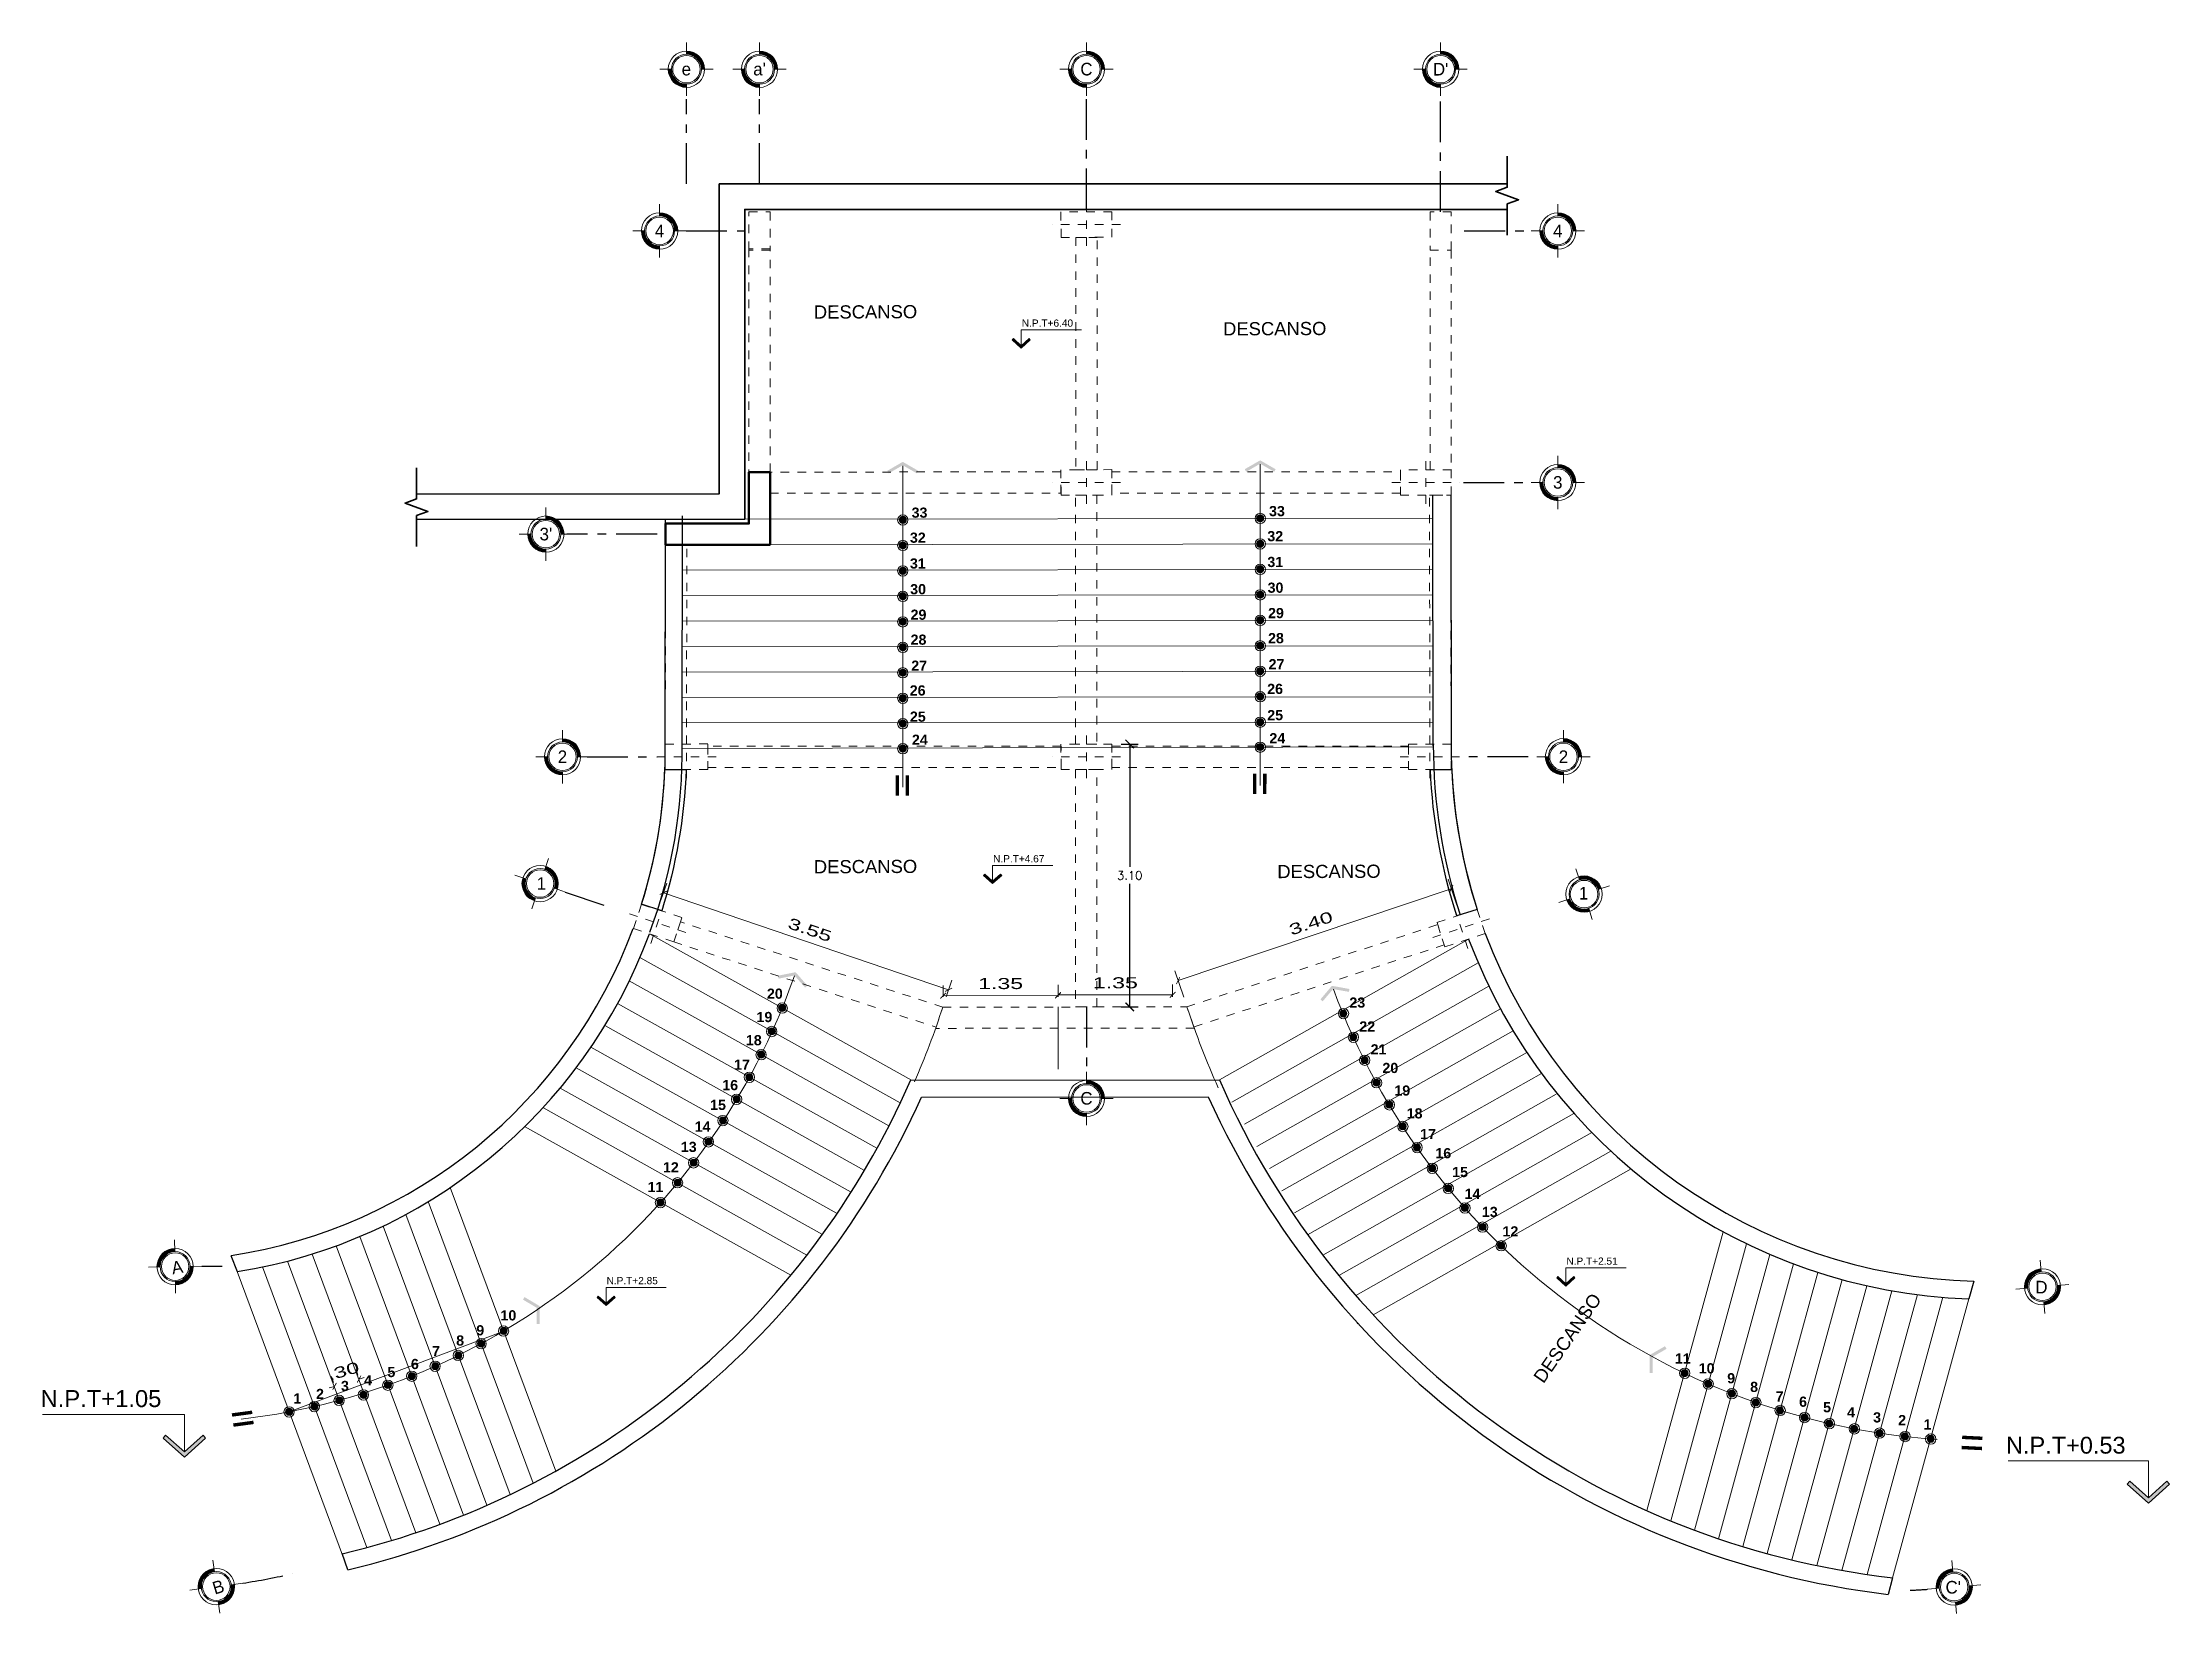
# Model space of a CAD drawing. Header units: metres. Extents: x 28 to 239, y -1 to 113.
# Drawn here: x 174.27 to 199.33, y 75.87 to 94.41 of the extents above; entities that cross this region are included whole.
import ezdxf

# ---------------------------------------------------------------- set-up
doc = ezdxf.new("R2010")
doc.units = ezdxf.units.M
for name, pattern in [('ACAD_ISO10W100', [18.5, 12, -3, 0.5, -3]), ('CONTINUA', [0]), ('DASHED2', [0.375, 0.25, -0.125])]:
    doc.linetypes.add(name, pattern=pattern)
for name, color, linetype, lineweight in [('COLUMNAS', 210, 'Continuous', 50), ('Cota', 7, 'Continuous', 9), ('cotas', 7, 'Continuous', 5), ('EJES', 1, 'Continuous', 13), ('Equipamiento SR', 23, 'Continuous', 0), ('ES-Acero', 12, 'Continuous', 13), ('GRADERIA', 5, 'Continuous', 35), ('GRAFO-0.18', 22, 'Continuous', 9), ('GRAFO00', 7, 'Continuous', 0), ('GRAFO01', 7, 'Continuous', 0), ('muro', 80, 'Continuous', 35), ('pisos', 250, 'Continuous', 5), ('Proyeccciones', 1, 'DASHED2', 18)]:
    doc.layers.add(name, color=color, linetype=linetype, lineweight=lineweight)
doc.layers.add('EJE', color=40, linetype='Continuous')
doc.layers.add('TEXT', color=7, linetype='Continuous')
doc.styles.add('01COTAS', font='romans.shx')
doc.styles.add('GENERATED_STYLE_1', font='arialbd.ttf')
doc.styles.add('JOS', font='arial.ttf', dxfattribs={"height": 1})
doc.styles.add('Roberto', font='arial.ttf', dxfattribs={"width": 1.5})
doc.styles.add('SEYMAR', font='GOTHIC.TTF', dxfattribs={"height": 0.05})
doc.styles.add('TEXTO PETER - UAC', font='swisse.ttf')
doc.dimstyles.new('1EJESB', dxfattribs={"dimscale": 0, "dimtxt": 0.13, "dimasz": 0.0655, "dimexe": 0.12, "dimexo": 0.12, "dimgap": 0.0755, "dimtad": 1, "dimzin": 4, "dimdsep": 46, "dimtxsty": 'Roberto', "dimblk": 'ARCHTICK', "dimcen": 0.065, "dimclrd": 7, "dimclre": 251, "dimclrt": 7, "dimaunit": 1, "dimadec": 0, "dimazin": 1, "dimtfac": 1, "dimtix": 1, "dimtofl": 0, "dimtmove": 0, "dimatfit": 3, "dimldrblk": 'ARROW', "dimfxl": 1, "dimtolj": 1, "dimtzin": 4, "dimlwd": 9, "dimlwe": 9, "dimarcsym": 0})
doc.dimstyles.new('DIM-50-CORTE L', dxfattribs={"dimscale": 0.05, "dimtxt": 2, "dimasz": 2, "dimexe": 2, "dimexo": 2, "dimgap": 1, "dimtad": 1, "dimtih": 1, "dimtoh": 1, "dimzin": 1, "dimdsep": 46, "dimtxsty": '01COTAS', "dimblk": 'ARCHTICK', "dimcen": 25, "dimclrd": 9, "dimclre": 9, "dimclrt": 7, "dimadec": 0, "dimazin": 0, "dimtfac": 1, "dimtix": 1, "dimtmove": 2, "dimatfit": 3, "dimfxl": 2, "dimfxlon": 1, "dimtolj": 1, "dimtzin": 0, "dimarcsym": 0})

msp = doc.modelspace()

# ---------------------------------------------------------------- texts
at = {"char_height": 0.12, "width": 0.20618, "style": 'GENERATED_STYLE_1'}
for s, insert, attachment_point, rotation in [('33', (188.909, 88.83), 9, 0), ('33', (184.698, 88.812), 9, 0), ('32', (184.678, 88.517), 9, 0), ('32', (188.889, 88.535), 9, 0), ('31', (184.678, 88.213), 9, 0), ('31', (188.889, 88.231), 9, 0), ('30', (184.681, 87.91), 9, 0), ('30', (188.892, 87.928), 9, 0), ('29', (184.686, 87.61), 9, 0), ('29', (188.897, 87.629), 9, 0), ('28', (188.897, 87.334), 9, 0), ('28', (184.686, 87.316), 9, 0), ('27', (184.694, 87.011), 9, 0), ('27', (188.904, 87.029), 9, 0), ('26', (184.676, 86.718), 9, 0), ('26', (188.887, 86.736), 9, 0), ('25', (184.678, 86.409), 9, 0), ('25', (184.678, 86.409), 9, 0), ('25', (188.888, 86.427), 9, 0), ('25', (188.888, 86.427), 9, 0), ('24', (184.702, 86.139), 9, 0), ('24', (184.702, 86.139), 9, 0), ('24', (188.913, 86.157), 9, 0), ('24', (188.913, 86.157), 9, 0), ('23', (189.669, 83.041), 7, 360), ('22', (189.786, 82.762), 7, 360), ('21', (189.919, 82.492), 7, 360), ('20', (190.058, 82.271), 7, 360), ('19', (190.199, 82.005), 7, 360), ('18', (190.344, 81.736), 7, 360), ('17', (190.503, 81.495), 7, 360), ('16', (190.682, 81.267), 7, 360), ('15', (190.88, 81.045), 7, 360), ('14', (191.026, 80.79), 7, 360), ('13', (191.23, 80.575), 7, 360), ('12', (191.473, 80.348), 7, 360), ('11', (193.504, 78.85), 7, 360), ('10', (193.784, 78.733), 7, 360), ('9', (194.12, 78.616), 7, 360), ('8', (194.39, 78.514), 7, 360), ('7', (194.69, 78.403), 7, 360), ('6', (194.967, 78.34), 7, 360), ('5', (195.25, 78.275), 7, 360), ('4', (195.532, 78.216), 7, 360), ('3', (195.839, 78.155), 7, 360), ('2', (196.134, 78.125), 7, 360), ('1', (196.433, 78.073), 7, 360)]:
    msp.add_mtext(s, dxfattribs=dict(at, insert=insert, attachment_point=attachment_point, rotation=rotation))
at = {"char_height": 0.12, "width": 0.20618, "attachment_point": 7, "style": 'GENERATED_STYLE_1'}
for s, insert in [('20', (182.807, 83.146)), ('19', (182.684, 82.871)), ('18', (182.559, 82.598)), ('16', (182.281, 82.069)), ('17', (182.42, 82.312)), ('15', (182.138, 81.836)), ('14', (181.956, 81.582)), ('13', (181.793, 81.341)), ('12', (181.582, 81.102)), ('11', (181.401, 80.87)), ('10', (179.668, 79.357)), ('8', (179.146, 79.061)), ('9', (179.383, 79.181)), ('7', (178.862, 78.938)), ('4', (178.061, 78.594)), ('5', (178.336, 78.689)), ('6', (178.613, 78.784)), ('1', (177.227, 78.379)), ('2', (177.495, 78.433)), ('3', (177.789, 78.525))]:
    msp.add_mtext(s, dxfattribs=dict(at, insert=insert))
at = {"layer": 'GRAFO01', "color": 252, "style": 'JOS'}
for s, rotation, p in [('DESCANSO', 0.2156, (183.36, 91.159)), ('DESCANSO ', 0.2156, (188.181, 90.961)), ('DESCANSO', 0.2156, (183.36, 84.625)), ('DESCANSO', 0.2156, (188.82, 84.568)), ('DESCANSO', 55.2999, (191.955, 78.607))]:
    msp.add_text(s, height=0.1553, rotation=rotation, dxfattribs=at).set_placement(p)
at = {"layer": 'TEXT', "color": 7, "style": 'TEXTO PETER - UAC'}
for s, height, p in [('N.P.T+6.40', 0.085, (185.81, 91.064)), ('N.P.T+4.67', 0.085, (185.472, 84.755)), ('N.P.T+2.51', 0.085, (192.226, 80.015)), ('N.P.T+2.85', 0.085, (180.918, 79.785)), ('N.P.T+1.05', 0.2003, (174.25, 78.338)), ('N.P.T+0.53', 0.1982, (197.405, 77.79))]:
    msp.add_text(s, height=height, dxfattribs=at).set_placement(p)
at = {"layer": 'TEXT', "char_height": 0.14844, "width": 0.27082, "attachment_point": 5, "style": 'SEYMAR'}
for s, insert in [('{\\fBankGothic Lt BT|b0|i0|c0|p34;e}', (181.858, 94.097)), ("{\\fBankGothic Lt BT|b0|i0|c0|p34;a'}", (182.72, 94.097)), ('{\\fBankGothic Lt BT|b0|i0|c0|p34;C}', (186.571, 94.097)), ("{\\fBankGothic Lt BT|b0|i0|c0|p34;D'}", (190.744, 94.097)), ('{\\fBankGothic Lt BT|b0|i0|c0|p34;4}', (181.542, 92.192)), ('{\\fBankGothic Lt BT|b0|i0|c0|p34;4}', (192.124, 92.192)), ('{\\fBankGothic Lt BT|b0|i0|c0|p34;3}', (192.124, 89.229)), ("{\\fBankGothic Lt BT|b0|i0|c0|p34;3'}", (180.203, 88.62)), ('{\\fBankGothic Lt BT|b0|i0|c0|p34;2}', (180.398, 85.998)), ('{\\fBankGothic Lt BT|b0|i0|c0|p34;2}', (192.191, 85.999)), ('{\\fBankGothic Lt BT|b0|i0|c0|p34;1}', (180.149, 84.505)), ('{\\fBankGothic Lt BT|b0|i0|c0|p34;1}', (192.428, 84.391)), ('{\\fBankGothic Lt BT|b0|i0|c0|p34;C}', (186.571, 81.974)), ('{\\fBankGothic Lt BT|b0|i0|c0|p34;D}', (197.822, 79.751)), ("{\\fBankGothic Lt BT|b0|i0|c0|p34;C'}", (196.783, 76.215))]:
    msp.add_mtext(s, dxfattribs=dict(at, insert=insert))
for s, insert, rotation in [('{\\fBankGothic Lt BT|b0|i0|c0|p34;A}', (175.859, 79.985), 9.2859), ('{\\fBankGothic Lt BT|b0|i0|c0|p34;B}', (176.344, 76.219), 16.6852)]:
    msp.add_mtext(s, dxfattribs=dict(at, insert=insert, rotation=rotation))

# ---------------------------------------------------------------- blocks, each defined once
blk = doc.blocks.new('sdfasdasd')
at = {"layer": 'EJES', "ltscale": 0.12}
for points in [[(220.46, 46.033), (220.51, 46.033, 0.414214), (220.222, 46.321), (220.222, 46.271, -0.414214)], [(220.222, 45.745), (220.222, 45.795, -0.414214), (219.984, 46.033), (219.934, 46.033, 0.414214)]]:
    blk.add_hatch(color=256, dxfattribs=at).paths.add_polyline_path(points)
at = {"layer": 'EJES', "ltscale": 0.5}
for p, q in [((220.222, 46.271), (220.222, 46.456)), ((219.984, 46.033), (219.799, 46.033)), ((220.644, 46.033), (220.46, 46.033)), ((220.222, 45.795), (220.222, 45.61))]:
    blk.add_line(p, q, dxfattribs=at)
at = {"layer": 'EJES', "color": 8, "lineweight": 15}
blk.add_circle((220.222, 46.033), 0.288, dxfattribs=at)
at = {"layer": 'EJES', "color": 8, "linetype": 'ByBlock', "lineweight": 15}
for radius in [0.238, 0.218]:
    blk.add_circle((220.222, 46.033), radius, dxfattribs=at)
blk = doc.blocks.new('_ArchTick')
at = {"color": 0, "linetype": 'ByBlock', "const_width": 0.15}
blk.add_lwpolyline([(-0.5, -0.5), (0.5, 0.5)], dxfattribs=at)
blk = doc.blocks.new('*D482')
at = {"layer": 'Defpoints', "color": 0, "transparency": 16777216}
for p in [(186.871, 86.148), (186.872, 83.052), (187.081, 83.052)]:
    blk.add_point(p, dxfattribs=at)
at = {"layer": 'GRAFO-0.18', "color": 9, "lineweight": -2, "transparency": 16777216}
for p, q in [((186.981, 86.148), (187.181, 86.148)), ((187.081, 86.148), (187.081, 84.7)), ((187.081, 83.052), (187.081, 84.5)), ((186.981, 83.052), (187.181, 83.052))]:
    blk.add_line(p, q, dxfattribs=at)
at = {"layer": 'GRAFO-0.18', "color": 9, "lineweight": -2, "transparency": 16777216, "xscale": 0.1, "yscale": 0.1, "zscale": 0.1}
for p, rotation in [((187.081, 86.148), 90.00621260767754), ((187.081, 83.052), 270.0062126076775)]:
    blk.add_blockref('_ArchTick', p, dxfattribs=dict(at, rotation=rotation))
at = {"layer": 'GRAFO-0.18', "color": 7, "transparency": 16777216, "insert": (187.081, 84.6), "char_height": 0.1, "attachment_point": 5, "style": '01COTAS'}
blk.add_mtext('\\A1;3.10', dxfattribs=at)
blk = doc.blocks.new('verde')
at = {"layer": 'ES-Acero', "true_color": 0x139b48}
h = blk.add_hatch(color=114, dxfattribs=at)
h.dxf.hatch_style = 1
h.paths.add_polyline_path([(2620.129, 1945.169), (2620.116, 1945.184), (2620.022, 1945.1), (2619.929, 1945.184), (2619.916, 1945.169), (2620.022, 1945.073)])
at = {"layer": 'ES-Acero', "color": 112}
blk.add_lwpolyline([(2620.731, 1945.287), (2620.022, 1945.287), (2620.022, 1945.1)], dxfattribs=at)
at = {"layer": 'ES-Acero', "color": 114, "true_color": 0x139b48}
blk.add_lwpolyline([(2620.129, 1945.169), (2620.116, 1945.184), (2620.022, 1945.1), (2619.929, 1945.184), (2619.916, 1945.169), (2620.022, 1945.073)], close=True, dxfattribs=at)
blk = doc.blocks.new('*D488')
at = {"layer": 'Defpoints', "color": 0, "transparency": 16777216}
for p in [(190.87, 84.444), (190.974, 84.135), (187.755, 83.052)]:
    blk.add_point(p, dxfattribs=at)
at = {"layer": 'pisos', "color": 7, "linetype": 'CONTINUA', "lineweight": 9, "transparency": 16777216}
blk.add_line((187.651, 83.361), (190.87, 84.444), dxfattribs=at)
at = {"layer": 'pisos', "color": 251, "linetype": 'CONTINUA', "lineweight": 9, "transparency": 16777216}
for p, q in [((190.936, 84.249), (190.832, 84.557)), ((187.717, 83.166), (187.613, 83.475))]:
    blk.add_line(p, q, dxfattribs=at)
at = {"layer": 'pisos', "color": 7, "lineweight": 9, "transparency": 16777216, "xscale": 0.0655, "yscale": 0.0655, "zscale": 0.0655}
for p, rotation in [((190.87, 84.444), 18.59323900279168), ((187.651, 83.361), 198.5932390027917)]:
    blk.add_blockref('_ArchTick', p, dxfattribs=dict(at, rotation=rotation))
at = {"layer": 'pisos', "color": 7, "transparency": 16777216, "insert": (189.216, 84.037), "char_height": 0.13, "attachment_point": 5, "rotation": 18.5932, "style": 'Roberto'}
blk.add_mtext('\\A1;3.40', dxfattribs=at)
blk = doc.blocks.new('ARROW')
at = {"layer": 'cotas', "color": 1, "ltscale": 0.5}
blk.add_line((2.5, 0), (-2.5, 0), dxfattribs=at)
at = {"layer": 'cotas', "const_width": 0.635}
blk.add_lwpolyline([(-0.32, 0, 1), (0.32, 0, 1)], format="xyb", close=True, dxfattribs=at)
blk = doc.blocks.new('*D483')
at = {"layer": 'Defpoints', "color": 0, "transparency": 16777216}
for p in [(181.52, 84.198), (181.587, 84.396), (184.881, 83.055)]:
    blk.add_point(p, dxfattribs=at)
at = {"layer": 'pisos', "color": 251, "linetype": 'CONTINUA', "lineweight": 9, "transparency": 16777216}
for p, q in [((181.558, 84.311), (181.626, 84.51)), ((184.92, 83.169), (184.987, 83.367))]:
    blk.add_line(p, q, dxfattribs=at)
at = {"layer": 'pisos', "color": 7, "linetype": 'CONTINUA', "lineweight": 9, "transparency": 16777216}
blk.add_line((184.948, 83.254), (181.587, 84.396), dxfattribs=at)
at = {"layer": 'pisos', "color": 7, "lineweight": 9, "transparency": 16777216, "xscale": 0.0655, "yscale": 0.0655, "zscale": 0.0655}
for p, rotation in [((181.587, 84.396), 161.2237844431847), ((184.948, 83.254), 341.2237844431848)]:
    blk.add_blockref('_ArchTick', p, dxfattribs=dict(at, rotation=rotation))
at = {"layer": 'pisos', "color": 7, "transparency": 16777216, "insert": (183.313, 83.959), "char_height": 0.13, "attachment_point": 5, "rotation": 341.2238, "style": 'Roberto'}
blk.add_mtext('\\A1;3.55', dxfattribs=at)
blk = doc.blocks.new('*D484')
at = {"layer": 'Defpoints', "color": 0, "transparency": 16777216}
for p in [(184.884, 83.184), (184.884, 83.049), (186.237, 83.051)]:
    blk.add_point(p, dxfattribs=at)
at = {"layer": 'pisos', "color": 251, "linetype": 'CONTINUA', "lineweight": 9, "transparency": 16777216}
for p, q in [((184.884, 83.169), (184.883, 83.304)), ((186.237, 83.171), (186.237, 83.305))]:
    blk.add_line(p, q, dxfattribs=at)
at = {"layer": 'pisos', "color": 7, "linetype": 'CONTINUA', "lineweight": 9, "transparency": 16777216}
blk.add_line((186.237, 83.185), (184.884, 83.184), dxfattribs=at)
at = {"layer": 'pisos', "color": 7, "lineweight": 9, "transparency": 16777216, "xscale": 0.0655, "yscale": 0.0655, "zscale": 0.0655}
for p, rotation in [((184.884, 83.184), 180.0618012539929), ((186.237, 83.185), 0.06180125399299464)]:
    blk.add_blockref('_ArchTick', p, dxfattribs=dict(at, rotation=rotation))
at = {"layer": 'pisos', "color": 7, "transparency": 16777216, "insert": (185.56, 83.326), "char_height": 0.13, "attachment_point": 5, "rotation": 0.0618, "style": 'Roberto'}
blk.add_mtext('\\A1;1.35', dxfattribs=at)
blk = doc.blocks.new('*D485')
at = {"layer": 'Defpoints', "color": 0, "transparency": 16777216}
for p in [(187.587, 83.194), (186.237, 83.051), (187.588, 83.052)]:
    blk.add_point(p, dxfattribs=at)
at = {"layer": 'pisos', "color": 251, "linetype": 'CONTINUA', "lineweight": 9, "transparency": 16777216}
for p, q in [((186.237, 83.171), (186.237, 83.313)), ((187.587, 83.172), (187.587, 83.314))]:
    blk.add_line(p, q, dxfattribs=at)
at = {"layer": 'pisos', "color": 7, "linetype": 'CONTINUA', "lineweight": 9, "transparency": 16777216}
blk.add_line((186.237, 83.193), (187.587, 83.194), dxfattribs=at)
at = {"layer": 'pisos', "color": 7, "lineweight": 9, "transparency": 16777216, "xscale": 0.0655, "yscale": 0.0655, "zscale": 0.0655}
for p, rotation in [((186.237, 83.193), 180.0618012540022), ((187.587, 83.194), 0.06180125400221952)]:
    blk.add_blockref('_ArchTick', p, dxfattribs=dict(at, rotation=rotation))
at = {"layer": 'pisos', "color": 7, "transparency": 16777216, "insert": (186.912, 83.335), "char_height": 0.13, "attachment_point": 5, "rotation": 0.0618, "style": 'Roberto'}
blk.add_mtext('\\A1;1.35', dxfattribs=at)
blk = doc.blocks.new('*D489')
at = {"layer": 'Defpoints', "color": 0, "transparency": 16777216}
for p in [(177.733, 78.513), (178.002, 78.667), (178.022, 78.598)]:
    blk.add_point(p, dxfattribs=at)
at = {"layer": 'pisos', "color": 251, "linetype": 'CONTINUA', "lineweight": 9, "transparency": 16777216}
for p, q in [((177.699, 78.628), (177.679, 78.697)), ((177.988, 78.713), (177.968, 78.782))]:
    blk.add_line(p, q, dxfattribs=at)
at = {"layer": 'pisos', "color": 7, "linetype": 'CONTINUA', "lineweight": 9, "transparency": 16777216}
for p, q in [((178.002, 78.667), (178.064, 78.686)), ((177.713, 78.582), (177.65, 78.563))]:
    blk.add_line(p, q, dxfattribs=at)
at = {"layer": 'pisos', "color": 7, "lineweight": 9, "transparency": 16777216, "xscale": 0.0655, "yscale": 0.0655, "zscale": 0.0655}
for p, rotation in [((178.002, 78.667), 196.4506535256338), ((177.713, 78.582), 16.4506535256337)]:
    blk.add_blockref('_ArchTick', p, dxfattribs=dict(at, rotation=rotation))
at = {"layer": 'pisos', "color": 7, "transparency": 16777216, "insert": (177.817, 78.761), "char_height": 0.13, "attachment_point": 5, "rotation": 16.4507, "style": 'Roberto'}
blk.add_mtext('\\A1;.30', dxfattribs=at)

# ---------------------------------------------------------------- dimensions: what is measured, and where the dimension line sits
at = {"layer": 'GRAFO-0.18'}
dim = msp.add_aligned_dim(p1=(186.871, 86.148), p2=(186.872, 83.052), distance=0.21, dimstyle='DIM-50-CORTE L', override={"dimzin": 0}, dxfattribs=at)
dim.commit()
dim.dimension.update_dxf_attribs({"geometry": '*D482', "text_midpoint": (187.081, 84.6)})
at = {"layer": 'pisos'}
for p1, p2, distance, picture, middle in [((184.881, 83.055), (181.52, 84.198), -0.21, '*D483', (183.313, 83.959)), ((187.755, 83.052), (190.974, 84.135), 0.325, '*D488', (189.216, 84.037)), ((186.237, 83.051), (184.884, 83.049), -0.134, '*D484', (185.56, 83.326)), ((186.237, 83.051), (187.588, 83.052), 0.142, '*D485', (186.912, 83.335)), ((177.733, 78.513), (178.022, 78.598), 0.072, '*D489', (177.817, 78.761))]:
    dim = msp.add_aligned_dim(p1=p1, p2=p2, distance=distance, dimstyle='1EJESB', override={"dimscale": 1}, dxfattribs=at)
    dim.commit()
    dim.dimension.update_dxf_attribs({"geometry": picture, "text_midpoint": middle})

# ---------------------------------------------------------------- hatches: boundary and pattern name
at = {"layer": 'Equipamiento SR'}
for points in [[(184.377, 88.818, -1), (184.437, 88.759, -1)], [(184.377, 88.818, -1), (184.437, 88.759, -1)], [(188.588, 88.836, -1), (188.647, 88.777, -1)], [(188.588, 88.836, -1), (188.647, 88.777, -1)], [(184.377, 88.518, -1), (184.437, 88.459, -1)], [(184.377, 88.518, -1), (184.437, 88.459, -1)], [(188.588, 88.536, -1), (188.647, 88.477, -1)], [(188.588, 88.536, -1), (188.647, 88.477, -1)], [(184.377, 88.218, -1), (184.437, 88.159, -1)], [(184.377, 88.218, -1), (184.437, 88.159, -1)], [(188.588, 88.236, -1), (188.647, 88.177, -1)], [(188.588, 88.236, -1), (188.647, 88.177, -1)], [(184.377, 87.918, -1), (184.437, 87.859, -1)], [(184.377, 87.918, -1), (184.437, 87.859, -1)], [(188.588, 87.936, -1), (188.647, 87.877, -1)], [(188.588, 87.936, -1), (188.647, 87.877, -1)], [(184.377, 87.618, -1), (184.437, 87.559, -1)], [(184.377, 87.618, -1), (184.437, 87.559, -1)], [(188.588, 87.636, -1), (188.647, 87.577, -1)], [(188.588, 87.636, -1), (188.647, 87.577, -1)], [(184.377, 87.318, -1), (184.437, 87.259, -1)], [(184.377, 87.318, -1), (184.437, 87.259, -1)], [(188.588, 87.336, -1), (188.647, 87.277, -1)], [(188.588, 87.336, -1), (188.647, 87.277, -1)], [(184.377, 87.018, -1), (184.437, 86.959, -1)], [(184.377, 87.018, -1), (184.437, 86.959, -1)], [(188.588, 87.036, -1), (188.647, 86.977, -1)], [(188.588, 87.036, -1), (188.647, 86.977, -1)], [(184.377, 86.718, -1), (184.437, 86.659, -1)], [(184.377, 86.718, -1), (184.437, 86.659, -1)], [(188.588, 86.736, -1), (188.647, 86.677, -1)], [(188.588, 86.736, -1), (188.647, 86.677, -1)], [(188.588, 86.436, -1), (188.647, 86.377, -1)], [(188.588, 86.436, -1), (188.647, 86.377, -1)], [(184.377, 86.418, -1), (184.437, 86.359, -1)], [(184.377, 86.418, -1), (184.437, 86.359, -1)], [(184.377, 86.124, -1), (184.437, 86.065, -1)], [(184.377, 86.124, -1), (184.437, 86.065, -1)], [(188.588, 86.142, -1), (188.647, 86.083, -1)], [(188.588, 86.142, -1), (188.647, 86.083, -1)], [(183.004, 83.078, -1), (182.971, 83.001, -1)], [(183.004, 83.078, -1), (182.971, 83.001, -1)], [(189.569, 83.004, -1), (189.628, 82.944, -1)], [(189.569, 83.004, -1), (189.628, 82.944, -1)], [(182.881, 82.803, -1), (182.849, 82.725, -1)], [(182.881, 82.803, -1), (182.849, 82.725, -1)], [(189.686, 82.725, -1), (189.746, 82.665, -1)], [(189.686, 82.725, -1), (189.746, 82.665, -1)], [(182.756, 82.53, -1), (182.723, 82.452, -1)], [(182.756, 82.53, -1), (182.723, 82.452, -1)], [(189.819, 82.455, -1), (189.879, 82.396, -1)], [(189.819, 82.455, -1), (189.879, 82.396, -1)], [(182.617, 82.264, -1), (182.584, 82.186, -1)], [(182.617, 82.264, -1), (182.584, 82.186, -1)], [(189.959, 82.189, -1), (190.019, 82.13, -1)], [(189.959, 82.189, -1), (190.019, 82.13, -1)], [(182.468, 82.003, -1), (182.435, 81.926, -1)], [(182.468, 82.003, -1), (182.435, 81.926, -1)], [(190.109, 81.929, -1), (190.169, 81.87, -1)], [(190.109, 81.929, -1), (190.169, 81.87, -1)], [(182.305, 81.753, -1), (182.272, 81.675, -1)], [(182.305, 81.753, -1), (182.272, 81.675, -1)], [(190.268, 81.674, -1), (190.327, 81.615, -1)], [(190.268, 81.674, -1), (190.327, 81.615, -1)], [(182.134, 81.502, -1), (182.101, 81.425, -1)], [(182.134, 81.502, -1), (182.101, 81.425, -1)], [(190.436, 81.425, -1), (190.495, 81.366, -1)], [(190.436, 81.425, -1), (190.495, 81.366, -1)], [(181.96, 81.256, -1), (181.927, 81.178, -1)], [(181.96, 81.256, -1), (181.927, 81.178, -1)], [(190.614, 81.182, -1), (190.674, 81.123, -1)], [(190.614, 81.182, -1), (190.674, 81.123, -1)], [(181.771, 81.02, -1), (181.738, 80.943, -1)], [(181.771, 81.02, -1), (181.738, 80.943, -1)], [(190.803, 80.944, -1), (190.862, 80.885, -1)], [(190.803, 80.944, -1), (190.862, 80.885, -1)], [(181.57, 80.786, -1), (181.537, 80.709, -1)], [(181.57, 80.786, -1), (181.537, 80.709, -1)], [(191, 80.714, -1), (191.06, 80.655, -1)], [(191, 80.714, -1), (191.06, 80.655, -1)], [(191.208, 80.488, -1), (191.268, 80.429, -1)], [(191.208, 80.488, -1), (191.268, 80.429, -1)], [(191.426, 80.269, -1), (191.486, 80.21, -1)], [(191.426, 80.269, -1), (191.486, 80.21, -1)], [(179.736, 79.264, 1), (179.675, 79.206, 1)], [(179.736, 79.264, 1), (179.675, 79.206, 1)], [(179.203, 78.976, 1), (179.142, 78.918, 1)], [(179.203, 78.976, 1), (179.142, 78.918, 1)], [(179.472, 79.114, 1), (179.411, 79.056, 1)], [(179.472, 79.114, 1), (179.411, 79.056, 1)], [(178.653, 78.733, 1), (178.593, 78.674, 1)], [(178.653, 78.733, 1), (178.593, 78.674, 1)], [(178.93, 78.849, 1), (178.869, 78.791, 1)], [(178.93, 78.849, 1), (178.869, 78.791, 1)], [(193.588, 78.767, -1), (193.648, 78.708, -1)], [(193.588, 78.767, -1), (193.648, 78.708, -1)], [(177.799, 78.447, 1), (177.738, 78.389, 1)], [(177.799, 78.447, 1), (177.738, 78.389, 1)], [(178.085, 78.511, 1), (178.024, 78.453, 1)], [(178.085, 78.511, 1), (178.024, 78.453, 1)], [(178.372, 78.627, 1), (178.312, 78.568, 1)], [(178.372, 78.627, 1), (178.312, 78.568, 1)], [(193.865, 78.641, -1), (193.925, 78.582, -1)], [(193.865, 78.641, -1), (193.925, 78.582, -1)], [(194.145, 78.526, -1), (194.204, 78.467, -1)], [(194.145, 78.526, -1), (194.204, 78.467, -1)], [(194.427, 78.422, -1), (194.487, 78.363, -1)], [(194.427, 78.422, -1), (194.487, 78.363, -1)], [(177.209, 78.312, 1), (177.149, 78.253, 1)], [(177.209, 78.312, 1), (177.149, 78.253, 1)], [(177.506, 78.374, 1), (177.446, 78.316, 1)], [(177.506, 78.374, 1), (177.446, 78.316, 1)], [(194.713, 78.329, -1), (194.772, 78.27, -1)], [(194.713, 78.329, -1), (194.772, 78.27, -1)], [(195.001, 78.246, -1), (195.061, 78.187, -1)], [(195.001, 78.246, -1), (195.061, 78.187, -1)], [(195.292, 78.174, -1), (195.352, 78.115, -1)], [(195.292, 78.174, -1), (195.352, 78.115, -1)], [(195.587, 78.112, -1), (195.646, 78.053, -1)], [(195.587, 78.112, -1), (195.646, 78.053, -1)], [(195.884, 78.062, -1), (195.943, 78.003, -1)], [(195.884, 78.062, -1), (195.943, 78.003, -1)], [(196.184, 78.022, -1), (196.243, 77.963, -1)], [(196.184, 78.022, -1), (196.243, 77.963, -1)], [(196.487, 77.993, -1), (196.547, 77.934, -1)], [(196.487, 77.993, -1), (196.547, 77.934, -1)]]:
    msp.add_hatch(color=256, dxfattribs=at).paths.add_polyline_path(points)
at = {"layer": 'GRAFO00'}
for points in [[(184.226, 89.367), (184.243, 89.337), (184.407, 89.432), (184.572, 89.337), (184.589, 89.367), (184.407, 89.472)], [(184.226, 89.367), (184.243, 89.337), (184.407, 89.432), (184.572, 89.337), (184.589, 89.367), (184.407, 89.472)], [(188.436, 89.385), (188.454, 89.355), (188.618, 89.45), (188.783, 89.355), (188.8, 89.385), (188.618, 89.49)], [(188.436, 89.385), (188.454, 89.355), (188.618, 89.45), (188.783, 89.355), (188.8, 89.385), (188.618, 89.49)], [(184.436, 88.819, -1), (184.377, 88.759, -1)], [(188.647, 88.837, -1), (188.588, 88.777, -1)], [(184.436, 88.519, -1), (184.377, 88.459, -1)], [(188.647, 88.537, -1), (188.588, 88.477, -1)], [(184.436, 88.219, -1), (184.377, 88.159, -1)], [(188.647, 88.237, -1), (188.588, 88.177, -1)], [(184.436, 87.919, -1), (184.377, 87.859, -1)], [(188.647, 87.937, -1), (188.588, 87.877, -1)], [(184.436, 87.619, -1), (184.377, 87.559, -1)], [(188.647, 87.637, -1), (188.588, 87.577, -1)], [(184.436, 87.319, -1), (184.377, 87.259, -1)], [(188.647, 87.337, -1), (188.588, 87.277, -1)], [(184.436, 87.019, -1), (184.377, 86.959, -1)], [(188.647, 87.037, -1), (188.588, 86.977, -1)], [(184.436, 86.719, -1), (184.377, 86.659, -1)], [(188.647, 86.737, -1), (188.588, 86.677, -1)], [(188.647, 86.437, -1), (188.588, 86.377, -1)], [(184.436, 86.419, -1), (184.377, 86.359, -1)], [(184.436, 86.124, -1), (184.377, 86.065, -1)], [(188.647, 86.142, -1), (188.588, 86.083, -1)], [(182.938, 83.419), (182.945, 83.385), (183.131, 83.422), (183.257, 83.28), (183.283, 83.303), (183.144, 83.461)], [(182.938, 83.419), (182.945, 83.385), (183.131, 83.422), (183.257, 83.28), (183.283, 83.303), (183.144, 83.461)], [(189.328, 83.14), (189.354, 83.117), (189.477, 83.262), (189.664, 83.229), (189.67, 83.263), (189.463, 83.3)], [(189.328, 83.14), (189.354, 83.117), (189.477, 83.262), (189.664, 83.229), (189.67, 83.263), (189.463, 83.3)], [(183.026, 83.023, -1), (182.949, 83.056, -1)], [(189.628, 83.004, -1), (189.569, 82.944, -1)], [(182.904, 82.748, -1), (182.827, 82.78, -1)], [(189.745, 82.725, -1), (189.686, 82.665, -1)], [(182.778, 82.474, -1), (182.701, 82.507, -1)], [(189.878, 82.455, -1), (189.819, 82.395, -1)], [(182.639, 82.209, -1), (182.562, 82.241, -1)], [(190.019, 82.189, -1), (189.959, 82.13, -1)], [(182.49, 81.948, -1), (182.413, 81.981, -1)], [(190.168, 81.929, -1), (190.109, 81.87, -1)], [(182.327, 81.698, -1), (182.25, 81.73, -1)], [(190.327, 81.675, -1), (190.268, 81.615, -1)], [(182.156, 81.447, -1), (182.079, 81.48, -1)], [(190.495, 81.425, -1), (190.436, 81.366, -1)], [(181.982, 81.201, -1), (181.905, 81.234, -1)], [(190.674, 81.183, -1), (190.614, 81.123, -1)], [(181.793, 80.965, -1), (181.716, 80.998, -1)], [(190.862, 80.945, -1), (190.803, 80.885, -1)], [(181.592, 80.731, -1), (181.515, 80.764, -1)], [(191.06, 80.714, -1), (191, 80.654, -1)], [(191.268, 80.489, -1), (191.208, 80.429, -1)], [(191.486, 80.269, -1), (191.427, 80.21, -1)], [(180.129, 79.317), (180.094, 79.317), (180.096, 79.507), (179.933, 79.604), (179.951, 79.634), (180.131, 79.527)], [(180.129, 79.317), (180.094, 79.317), (180.096, 79.507), (179.933, 79.604), (179.951, 79.634), (180.131, 79.527)], [(179.676, 79.265, 1), (179.735, 79.205, 1)], [(179.143, 78.978, 1), (179.201, 78.917, 1)], [(179.412, 79.115, 1), (179.47, 79.055, 1)], [(193.206, 78.74), (193.241, 78.74), (193.241, 78.929), (193.405, 79.024), (193.387, 79.055), (193.205, 78.95)], [(193.206, 78.74), (193.241, 78.74), (193.241, 78.929), (193.405, 79.024), (193.387, 79.055), (193.205, 78.95)], [(178.594, 78.734, 1), (178.652, 78.673, 1)], [(178.871, 78.85, 1), (178.929, 78.79, 1)], [(193.648, 78.767, -1), (193.589, 78.708, -1)], [(177.74, 78.449, 1), (177.798, 78.388, 1)], [(178.025, 78.512, 1), (178.083, 78.452, 1)], [(178.313, 78.628, 1), (178.371, 78.567, 1)], [(193.924, 78.641, -1), (193.865, 78.582, -1)], [(194.204, 78.526, -1), (194.145, 78.467, -1)], [(194.487, 78.422, -1), (194.427, 78.363, -1)], [(177.15, 78.313, 1), (177.208, 78.252, 1)], [(177.447, 78.375, 1), (177.505, 78.315, 1)], [(194.772, 78.329, -1), (194.713, 78.269, -1)], [(195.06, 78.246, -1), (195.001, 78.187, -1)], [(195.352, 78.175, -1), (195.293, 78.115, -1)], [(195.646, 78.113, -1), (195.587, 78.053, -1)], [(195.943, 78.062, -1), (195.884, 78.002, -1)], [(196.243, 78.022, -1), (196.184, 77.962, -1)], [(196.546, 77.993, -1), (196.487, 77.934, -1)]]:
    msp.add_hatch(color=256, dxfattribs=at).paths.add_polyline_path(points)
h = msp.add_hatch(color=256, dxfattribs=at)
h.paths.add_polyline_path([(184.482, 85.54), (184.442, 85.54), (184.442, 85.78), (184.482, 85.78)])
h.paths.add_polyline_path([(184.362, 85.54), (184.322, 85.541), (184.322, 85.781), (184.362, 85.78)])
h = msp.add_hatch(color=256, dxfattribs=at)
h.paths.add_polyline_path([(188.692, 85.558), (188.652, 85.558), (188.653, 85.798), (188.693, 85.798)])
h.paths.add_polyline_path([(188.572, 85.559), (188.532, 85.559), (188.533, 85.799), (188.573, 85.799)])
h = msp.add_hatch(color=256, dxfattribs=at)
h.paths.add_polyline_path([(176.524, 78.106), (176.518, 78.146), (176.756, 78.178), (176.762, 78.138)])
h.paths.add_polyline_path([(176.508, 78.225), (176.502, 78.265), (176.74, 78.297), (176.746, 78.257)])
h = msp.add_hatch(color=256, dxfattribs=at)
h.paths.add_polyline_path([(197.12, 77.83), (197.122, 77.87), (196.883, 77.882), (196.881, 77.842)])
h.paths.add_polyline_path([(197.126, 77.95), (197.128, 77.99), (196.889, 78.002), (196.887, 77.962)])

# ---------------------------------------------------------------- linework, layer by layer
msp.add_line((190.657, 86.126), (190.653, 89.079))
at = {"color": 4, "lineweight": 0}
for p, q in [((181.813, 88.796), (190.654, 88.805)), ((181.813, 88.496), (190.654, 88.505)), ((181.812, 88.196), (190.654, 88.205)), ((181.812, 87.896), (190.655, 87.905)), ((181.811, 87.596), (190.655, 87.605)), ((181.811, 87.296), (190.655, 87.305)), ((181.811, 86.996), (190.656, 87.005)), ((181.81, 86.696), (190.656, 86.705)), ((181.81, 86.396), (190.656, 86.405)), ((181.809, 86.097), (190.657, 86.117))]:
    msp.add_line(p, q, dxfattribs=at)
for points in [[(184.407, 85.642), (184.407, 89.427)], [(188.617, 85.66), (188.617, 89.445)]]:
    msp.add_lwpolyline(points, dxfattribs=at)
at = {"elevation": 0}
for points in [[(190.863, 89.08), (190.867, 86.141, 0.0781), (191.174, 84.2, 0.0781)], [(191.27, 83.916, 0.304427), (197.025, 79.821, 0.28118)]]:
    msp.add_lwpolyline(points, format="xyb", dxfattribs=at)
for points in [[(181.609, 86.148), (181.614, 88.795)], [(181.809, 86.147), (181.813, 88.835)], [(184.499, 82.189), (188.137, 82.193)], [(184.629, 81.989), (188.007, 81.993)], [(176.493, 80.125), (176.565, 79.934)], [(197.025, 79.821), (196.968, 79.613)], [(177.871, 76.423), (177.801, 76.612)], [(196.069, 76.328), (196.016, 76.132)]]:
    msp.add_lwpolyline(points, dxfattribs=at)
for points in [[(181.33, 84.26, 0.066834), (181.605, 85.847), (181.855, 85.847, -0.067399), (181.567, 84.182)], [(190.874, 85.848, 0.06644), (191.174, 84.2), (190.936, 84.123, -0.066945), (190.623, 85.847)]]:
    msp.add_lwpolyline(points, format="xyb", close=True, dxfattribs=at)
at = {"color": 4, "lineweight": 0, "elevation": 0}
for points in [[(181.422, 83.914), (184.511, 82.189)], [(191.072, 83.851), (188.137, 82.193)], [(181.31, 83.632), (184.377, 81.92)], [(191.186, 83.571), (188.284, 81.931)], [(181.185, 83.359), (184.244, 81.651)], [(191.311, 83.297), (188.432, 81.67)], [(181.047, 83.092), (184.103, 81.386)], [(191.448, 83.03), (188.579, 81.409)], [(180.897, 82.832), (183.955, 81.125)], [(191.597, 82.769), (188.727, 81.148)], [(180.734, 82.579), (183.798, 80.869)], [(191.758, 82.516), (188.874, 80.887)], [(180.558, 82.334), (183.633, 80.618)], [(191.931, 82.269), (189.022, 80.625)], [(180.37, 82.096), (183.46, 80.371)], [(192.105, 82.023), (189.177, 80.368)], [(180.168, 81.865), (183.278, 80.129)], [(192.315, 81.797), (189.357, 80.126)], [(179.952, 81.642), (183.088, 79.891)], [(192.526, 81.571), (189.546, 79.888)], [(192.75, 81.353), (189.743, 79.654)], [(192.988, 81.143), (189.948, 79.426)], [(178.818, 80.76), (180.053, 77.442)], [(179.076, 80.925), (180.32, 77.585)], [(178.285, 80.471), (179.509, 77.182)], [(178.554, 80.608), (179.783, 77.307)], [(177.732, 80.237), (178.953, 76.957)], [(178.011, 80.347), (179.233, 77.065)], [(194.074, 80.402), (193.175, 77.118)], [(193.454, 76.999), (194.347, 80.262)], [(176.565, 79.934), (177.818, 76.564)], [(176.864, 79.989), (178.094, 76.685)], [(177.159, 80.058), (178.383, 76.767)], [(177.448, 80.141), (178.67, 76.857)], [(194.623, 80.136), (193.735, 76.889)], [(194.018, 76.788), (194.903, 80.024)], [(195.187, 79.925), (194.304, 76.696)], [(194.592, 76.612), (195.475, 79.84)], [(195.766, 79.767), (194.883, 76.538)], [(195.176, 76.472), (196.061, 79.708)], [(196.36, 79.663), (195.471, 76.415)], [(195.769, 76.367), (196.662, 79.631)], [(196.968, 79.613), (196.069, 76.328)]]:
    msp.add_lwpolyline(points, dxfattribs=at)
for points in [[(176.615, 78.197, 0.287908), (183.13, 83.418, 0.357469)], [(196.592, 77.958, -0.294956), (189.48, 83.261, -0.294956)]]:
    msp.add_lwpolyline(points, format="xyb", dxfattribs=at)
for centre, radius, start, end in [((175.562, 86.077), 6.047, 342.5226, 0.6689), ((175.593, 86.074), 6.217, 339.829, 0.6806), ((197.196, 86.148), 6.539, 180.0618, 197.9284), ((175.593, 86.074), 6.017, 278.6081, 339.6027), ((175.593, 86.074), 6.217, 278.9931, 339.663), ((197.196, 86.148), 6.539, 200.5617, 268.0066), ((175.593, 86.074), 9.717, 283.1352, 336.4665), ((197.196, 86.148), 9.885, 203.5878, 263.4569), ((175.593, 86.074), 9.917, 283.2827, 335.6722), ((197.196, 86.148), 10.085, 204.3346, 263.2818)]:
    msp.add_arc(centre, radius, start, end)
at = {"layer": 'COLUMNAS', "color": 2, "elevation": 0}
msp.add_lwpolyline([(182.844, 89.352), (182.594, 89.352), (182.594, 88.745), (181.612, 88.745), (181.612, 88.495), (182.844, 88.495)], close=True, dxfattribs=at)
at = {"layer": 'Cota', "linetype": 'CONTINUA'}
msp.add_line((181.805, 85.843), (181.605, 85.85), dxfattribs=at)
at = {"layer": 'EJE', "linetype": 'ACAD_ISO10W100', "ltscale": 0.04}
for points in [[(181.858, 92.746), (181.858, 93.746)], [(182.72, 92.746), (182.72, 93.746)], [(190.744, 92.416), (190.744, 93.729)]]:
    msp.add_lwpolyline(points, dxfattribs=at)
at = {"layer": 'EJE', "linetype": 'ACAD_ISO10W100', "ltscale": 0.04, "elevation": 0}
for points in [[(186.571, 92.446), (186.571, 93.746)], [(181.856, 92.192), (182.607, 92.192)], [(191.023, 92.192), (191.774, 92.192)], [(191.012, 89.229), (191.774, 89.229)], [(181.512, 88.62), (180.448, 88.62)], [(180.69, 85.998), (181.512, 85.997)], [(191.777, 85.998), (190.97, 85.998)], [(180.432, 84.403), (180.953, 84.229)], [(186.571, 83.054), (186.571, 82.288)]]:
    msp.add_lwpolyline(points, dxfattribs=at)
at = {"layer": 'EJE', "linetype": 'ACAD_ISO10W100', "ltscale": 0.04}
for centre, radius, start, end in [((176.259, 86.264), 6.267, 268.9935, 271.1778), ((175.122, 85.812), 9.667, 278.9801, 282.5406), ((195.793, 86.103), 9.935, 272.7748, 273.9726)]:
    msp.add_arc(centre, radius, start, end, dxfattribs=at)
at = {"layer": 'Equipamiento SR'}
for centre in [(184.407, 88.789), (184.407, 88.789), (184.407, 88.789), (184.407, 88.789), (188.617, 88.807), (188.617, 88.807), (188.617, 88.807), (188.617, 88.807), (184.407, 88.489), (184.407, 88.489), (184.407, 88.489), (184.407, 88.489), (188.617, 88.507), (188.617, 88.507), (188.617, 88.507), (188.617, 88.507), (184.407, 88.189), (184.407, 88.189), (184.407, 88.189), (184.407, 88.189), (188.617, 88.207), (188.617, 88.207), (188.617, 88.207), (188.617, 88.207), (184.407, 87.889), (184.407, 87.889), (184.407, 87.889), (184.407, 87.889), (188.617, 87.907), (188.617, 87.907), (188.617, 87.907), (188.617, 87.907), (184.407, 87.589), (184.407, 87.589), (184.407, 87.589), (184.407, 87.589), (188.617, 87.607), (188.617, 87.607), (188.617, 87.607), (188.617, 87.607), (184.407, 87.289), (184.407, 87.289), (184.407, 87.289), (184.407, 87.289), (188.617, 87.307), (188.617, 87.307), (188.617, 87.307), (188.617, 87.307), (184.407, 86.989), (184.407, 86.989), (184.407, 86.989), (184.407, 86.989), (188.617, 87.007), (188.617, 87.007), (188.617, 87.007), (188.617, 87.007), (184.407, 86.689), (184.407, 86.689), (184.407, 86.689), (184.407, 86.689), (188.617, 86.707), (188.617, 86.707), (188.617, 86.707), (188.617, 86.707), (188.617, 86.407), (188.617, 86.407), (188.617, 86.407), (188.617, 86.407), (184.407, 86.389), (184.407, 86.389), (184.407, 86.389), (184.407, 86.389), (184.407, 86.095), (184.407, 86.095), (184.407, 86.095), (184.407, 86.095), (188.617, 86.113), (188.617, 86.113), (188.617, 86.113), (188.617, 86.113), (182.987, 83.04), (182.987, 83.04), (182.987, 83.04), (182.987, 83.04), (189.598, 82.974), (189.598, 82.974), (189.598, 82.974), (189.598, 82.974), (182.865, 82.764), (182.865, 82.764), (182.865, 82.764), (182.865, 82.764), (189.716, 82.695), (189.716, 82.695), (189.716, 82.695), (189.716, 82.695), (182.739, 82.491), (182.739, 82.491), (182.739, 82.491), (182.739, 82.491), (189.849, 82.425), (189.849, 82.425), (189.849, 82.425), (189.849, 82.425), (182.6, 82.225), (182.6, 82.225), (182.6, 82.225), (182.6, 82.225), (189.989, 82.159), (189.989, 82.159), (189.989, 82.159), (189.989, 82.159), (182.451, 81.965), (182.451, 81.965), (182.451, 81.965), (182.451, 81.965), (190.139, 81.9), (190.139, 81.9), (190.139, 81.9), (190.139, 81.9), (182.289, 81.714), (182.289, 81.714), (182.289, 81.714), (182.289, 81.714), (190.297, 81.645), (190.297, 81.645), (190.297, 81.645), (190.297, 81.645), (182.118, 81.464), (182.118, 81.464), (182.118, 81.464), (182.118, 81.464), (190.465, 81.396), (190.465, 81.396), (190.465, 81.396), (190.465, 81.396), (181.944, 81.217), (181.944, 81.217), (181.944, 81.217), (181.944, 81.217), (190.644, 81.153), (190.644, 81.153), (190.644, 81.153), (190.644, 81.153), (181.755, 80.981), (181.755, 80.981), (181.755, 80.981), (181.755, 80.981), (190.833, 80.915), (190.833, 80.915), (190.833, 80.915), (190.833, 80.915), (181.554, 80.748), (181.554, 80.748), (181.554, 80.748), (181.554, 80.748), (191.03, 80.684), (191.03, 80.684), (191.03, 80.684), (191.03, 80.684), (191.238, 80.459), (191.238, 80.459), (191.238, 80.459), (191.238, 80.459), (191.456, 80.24), (191.456, 80.24), (191.456, 80.24), (191.456, 80.24), (179.706, 79.235), (179.706, 79.235), (179.706, 79.235), (179.706, 79.235), (179.172, 78.947), (179.172, 78.947), (179.172, 78.947), (179.172, 78.947), (179.441, 79.085), (179.441, 79.085), (179.441, 79.085), (179.441, 79.085), (178.623, 78.703), (178.623, 78.703), (178.623, 78.703), (178.623, 78.703), (178.9, 78.82), (178.9, 78.82), (178.9, 78.82), (178.9, 78.82), (193.618, 78.737), (193.618, 78.737), (193.618, 78.737), (193.618, 78.737), (177.769, 78.418), (177.769, 78.418), (177.769, 78.418), (177.769, 78.418), (178.054, 78.482), (178.054, 78.482), (178.054, 78.482), (178.054, 78.482), (178.342, 78.598), (178.342, 78.598), (178.342, 78.598), (178.342, 78.598), (193.895, 78.611), (193.895, 78.611), (193.895, 78.611), (193.895, 78.611), (194.174, 78.497), (194.174, 78.497), (194.174, 78.497), (194.174, 78.497), (194.457, 78.393), (194.457, 78.393), (194.457, 78.393), (194.457, 78.393), (177.179, 78.283), (177.179, 78.283), (177.179, 78.283), (177.179, 78.283), (177.476, 78.345), (177.476, 78.345), (177.476, 78.345), (177.476, 78.345), (194.742, 78.299), (194.742, 78.299), (194.742, 78.299), (194.742, 78.299), (195.031, 78.216), (195.031, 78.216), (195.031, 78.216), (195.031, 78.216), (195.322, 78.145), (195.322, 78.145), (195.322, 78.145), (195.322, 78.145), (195.616, 78.083), (195.616, 78.083), (195.616, 78.083), (195.616, 78.083), (195.914, 78.032), (195.914, 78.032), (195.914, 78.032), (195.914, 78.032), (196.214, 77.992), (196.214, 77.992), (196.214, 77.992), (196.214, 77.992), (196.517, 77.963), (196.517, 77.963), (196.517, 77.963), (196.517, 77.963)]:
    msp.add_circle(centre, 0.042, dxfattribs=at)
at = {"layer": 'GRADERIA', "lineweight": 5}
msp.add_line((181.61, 87.635), (181.612, 87.635), dxfattribs=at)
at = {"layer": 'GRADERIA', "lineweight": 5, "elevation": 0}
for points in [[(186.237, 83.051), (186.237, 82.317)], [(189.769, 79.325), (189.76, 79.319)]]:
    msp.add_lwpolyline(points, dxfattribs=at)
at = {"layer": 'GRAFO00'}
for centre, radius in [((184.408, 88.787), 0.061), ((184.407, 88.789), 0.042), ((184.407, 88.789), 0.042), ((184.407, 88.789), 0.042), ((188.619, 88.805), 0.061), ((188.617, 88.807), 0.042), ((188.617, 88.807), 0.042), ((188.617, 88.807), 0.042), ((184.408, 88.487), 0.061), ((184.407, 88.489), 0.042), ((184.407, 88.489), 0.042), ((184.407, 88.489), 0.042), ((188.619, 88.505), 0.061), ((188.617, 88.507), 0.042), ((188.617, 88.507), 0.042), ((188.617, 88.507), 0.042), ((184.408, 88.187), 0.061), ((184.407, 88.189), 0.042), ((184.407, 88.189), 0.042), ((184.407, 88.189), 0.042), ((188.619, 88.205), 0.061), ((188.617, 88.207), 0.042), ((188.617, 88.207), 0.042), ((188.617, 88.207), 0.042), ((188.619, 87.905), 0.061), ((184.408, 87.887), 0.061), ((184.407, 87.889), 0.042), ((184.407, 87.889), 0.042), ((184.407, 87.889), 0.042), ((188.617, 87.907), 0.042), ((188.617, 87.907), 0.042), ((188.617, 87.907), 0.042), ((184.408, 87.587), 0.061), ((184.407, 87.589), 0.042), ((184.407, 87.589), 0.042), ((184.407, 87.589), 0.042), ((188.619, 87.605), 0.061), ((188.617, 87.607), 0.042), ((188.617, 87.607), 0.042), ((188.617, 87.607), 0.042), ((184.408, 87.287), 0.061), ((184.407, 87.289), 0.042), ((184.407, 87.289), 0.042), ((184.407, 87.289), 0.042), ((188.619, 87.305), 0.061), ((188.617, 87.307), 0.042), ((188.617, 87.307), 0.042), ((188.617, 87.307), 0.042), ((184.408, 86.987), 0.061), ((184.407, 86.989), 0.042), ((184.407, 86.989), 0.042), ((184.407, 86.989), 0.042), ((188.619, 87.005), 0.061), ((188.617, 87.007), 0.042), ((188.617, 87.007), 0.042), ((188.617, 87.007), 0.042), ((184.408, 86.687), 0.061), ((184.407, 86.689), 0.042), ((184.407, 86.689), 0.042), ((184.407, 86.689), 0.042), ((188.619, 86.705), 0.061), ((188.617, 86.707), 0.042), ((188.617, 86.707), 0.042), ((188.617, 86.707), 0.042), ((184.408, 86.387), 0.061), ((188.619, 86.405), 0.061), ((188.617, 86.407), 0.042), ((188.617, 86.407), 0.042), ((188.617, 86.407), 0.042), ((184.407, 86.389), 0.042), ((184.407, 86.389), 0.042), ((184.407, 86.389), 0.042), ((184.408, 86.093), 0.061), ((184.407, 86.095), 0.042), ((184.407, 86.095), 0.042), ((184.407, 86.095), 0.042), ((188.619, 86.111), 0.061), ((188.617, 86.113), 0.042), ((188.617, 86.113), 0.042), ((188.617, 86.113), 0.042), ((182.987, 83.038), 0.061), ((182.987, 83.04), 0.042), ((182.987, 83.04), 0.042), ((182.987, 83.04), 0.042), ((189.6, 82.973), 0.061), ((189.598, 82.974), 0.042), ((189.598, 82.974), 0.042), ((189.598, 82.974), 0.042), ((182.864, 82.762), 0.061), ((182.865, 82.764), 0.042), ((182.865, 82.764), 0.042), ((182.865, 82.764), 0.042), ((189.717, 82.694), 0.061), ((189.716, 82.695), 0.042), ((189.716, 82.695), 0.042), ((189.716, 82.695), 0.042), ((182.739, 82.489), 0.061), ((182.739, 82.491), 0.042), ((182.739, 82.491), 0.042), ((182.739, 82.491), 0.042), ((189.85, 82.424), 0.061), ((189.849, 82.425), 0.042), ((189.849, 82.425), 0.042), ((189.849, 82.425), 0.042), ((182.6, 82.223), 0.061), ((182.6, 82.225), 0.042), ((182.6, 82.225), 0.042), ((182.6, 82.225), 0.042), ((189.99, 82.158), 0.061), ((189.989, 82.159), 0.042), ((189.989, 82.159), 0.042), ((189.989, 82.159), 0.042), ((182.45, 81.963), 0.061), ((182.451, 81.965), 0.042), ((182.451, 81.965), 0.042), ((182.451, 81.965), 0.042), ((190.14, 81.898), 0.061), ((190.139, 81.9), 0.042), ((190.139, 81.9), 0.042), ((190.139, 81.9), 0.042), ((182.288, 81.712), 0.061), ((182.289, 81.714), 0.042), ((182.289, 81.714), 0.042), ((182.289, 81.714), 0.042), ((190.299, 81.643), 0.061), ((190.297, 81.645), 0.042), ((190.297, 81.645), 0.042), ((190.297, 81.645), 0.042), ((182.117, 81.462), 0.061), ((182.118, 81.464), 0.042), ((182.118, 81.464), 0.042), ((182.118, 81.464), 0.042), ((190.467, 81.394), 0.061), ((190.465, 81.396), 0.042), ((190.465, 81.396), 0.042), ((190.465, 81.396), 0.042), ((181.943, 81.215), 0.061), ((181.944, 81.217), 0.042), ((181.944, 81.217), 0.042), ((181.944, 81.217), 0.042), ((190.645, 81.151), 0.061), ((190.644, 81.153), 0.042), ((190.644, 81.153), 0.042), ((190.644, 81.153), 0.042), ((181.754, 80.98), 0.061), ((181.755, 80.981), 0.042), ((181.755, 80.981), 0.042), ((181.755, 80.981), 0.042), ((190.834, 80.914), 0.061), ((190.833, 80.915), 0.042), ((190.833, 80.915), 0.042), ((190.833, 80.915), 0.042), ((181.553, 80.746), 0.061), ((181.554, 80.748), 0.042), ((181.554, 80.748), 0.042), ((181.554, 80.748), 0.042), ((191.031, 80.683), 0.061), ((191.03, 80.684), 0.042), ((191.03, 80.684), 0.042), ((191.03, 80.684), 0.042), ((191.239, 80.458), 0.061), ((191.238, 80.459), 0.042), ((191.238, 80.459), 0.042), ((191.238, 80.459), 0.042), ((191.457, 80.238), 0.061), ((191.456, 80.24), 0.042), ((191.456, 80.24), 0.042), ((191.456, 80.24), 0.042), ((179.704, 79.234), 0.061), ((179.706, 79.235), 0.042), ((179.706, 79.235), 0.042), ((179.706, 79.235), 0.042), ((179.171, 78.946), 0.061), ((179.172, 78.947), 0.042), ((179.172, 78.947), 0.042), ((179.172, 78.947), 0.042), ((179.44, 79.084), 0.061), ((179.441, 79.085), 0.042), ((179.441, 79.085), 0.042), ((179.441, 79.085), 0.042), ((178.622, 78.702), 0.061), ((178.623, 78.703), 0.042), ((178.623, 78.703), 0.042), ((178.623, 78.703), 0.042), ((178.898, 78.819), 0.061), ((178.9, 78.82), 0.042), ((178.9, 78.82), 0.042), ((178.9, 78.82), 0.042), ((193.62, 78.736), 0.061), ((193.618, 78.737), 0.042), ((193.618, 78.737), 0.042), ((193.618, 78.737), 0.042), ((177.767, 78.417), 0.061), ((177.769, 78.418), 0.042), ((177.769, 78.418), 0.042), ((177.769, 78.418), 0.042), ((178.053, 78.481), 0.061), ((178.054, 78.482), 0.042), ((178.054, 78.482), 0.042), ((178.054, 78.482), 0.042), ((178.341, 78.596), 0.061), ((178.342, 78.598), 0.042), ((178.342, 78.598), 0.042), ((178.342, 78.598), 0.042), ((193.896, 78.61), 0.061), ((193.895, 78.611), 0.042), ((193.895, 78.611), 0.042), ((193.895, 78.611), 0.042), ((194.176, 78.495), 0.061), ((194.174, 78.497), 0.042), ((194.174, 78.497), 0.042), ((194.174, 78.497), 0.042), ((194.458, 78.391), 0.061), ((194.457, 78.393), 0.042), ((194.457, 78.393), 0.042), ((194.457, 78.393), 0.042), ((177.178, 78.281), 0.061), ((177.179, 78.283), 0.042), ((177.179, 78.283), 0.042), ((177.179, 78.283), 0.042), ((177.475, 78.344), 0.061), ((177.476, 78.345), 0.042), ((177.476, 78.345), 0.042), ((177.476, 78.345), 0.042), ((194.744, 78.298), 0.061), ((194.742, 78.299), 0.042), ((194.742, 78.299), 0.042), ((194.742, 78.299), 0.042), ((195.032, 78.215), 0.061), ((195.031, 78.216), 0.042), ((195.031, 78.216), 0.042), ((195.031, 78.216), 0.042), ((195.324, 78.143), 0.061), ((195.322, 78.145), 0.042), ((195.322, 78.145), 0.042), ((195.322, 78.145), 0.042), ((195.618, 78.082), 0.061), ((195.616, 78.083), 0.042), ((195.616, 78.083), 0.042), ((195.616, 78.083), 0.042), ((195.915, 78.031), 0.061), ((195.914, 78.032), 0.042), ((195.914, 78.032), 0.042), ((195.914, 78.032), 0.042), ((196.215, 77.991), 0.061), ((196.214, 77.992), 0.042), ((196.214, 77.992), 0.042), ((196.214, 77.992), 0.042), ((196.518, 77.962), 0.061), ((196.517, 77.963), 0.042), ((196.517, 77.963), 0.042), ((196.517, 77.963), 0.042), ((196.517, 77.963), 0.042)]:
    msp.add_circle(centre, radius, dxfattribs=at)
at = {"layer": 'muro', "elevation": 0}
msp.add_lwpolyline([(191.528, 93.072), (191.528, 92.706), (191.394, 92.657), (191.663, 92.559), (191.528, 92.51), (191.528, 92.144)], dxfattribs=at)
at = {"layer": 'muro'}
for points in [[(178.679, 89.092), (182.245, 89.096), (182.245, 92.746), (191.528, 92.746)], [(178.679, 88.792), (182.545, 88.796), (182.545, 92.446), (191.528, 92.446)], [(178.679, 89.401), (178.679, 89.035), (178.544, 88.986), (178.814, 88.888), (178.679, 88.839), (178.679, 88.473)]]:
    msp.add_lwpolyline(points, dxfattribs=at)
at = {"layer": 'pisos', "elevation": 0}
msp.add_lwpolyline([(179.707, 79.231), (177.178, 78.281)], dxfattribs=at)
at = {"layer": 'pisos'}
for centre, radius, start, end in [((175.732, 86.019), 9.617, 336.4058, 342.0128), ((197.196, 86.148), 9.935, 198.1557, 204.064)]:
    msp.add_arc(centre, radius, start, end, dxfattribs=at)
at = {"layer": 'Proyeccciones', "color": 165, "linetype": 'DASHED2', "lineweight": 9, "ltscale": 0.4, "true_color": 0x5e67af}
for p, q in [((182.595, 91.967), (182.595, 92.417)), ((182.595, 92.417), (182.845, 92.416)), ((182.845, 92.416), (182.845, 91.966)), ((190.869, 92.417), (190.619, 92.416)), ((190.619, 92.416), (190.619, 91.966)), ((190.869, 91.967), (190.869, 92.417)), ((182.845, 91.966), (182.595, 91.967)), ((190.619, 91.966), (190.869, 91.967))]:
    msp.add_line(p, q, dxfattribs=at)
at = {"layer": 'Proyeccciones', "color": 165, "linetype": 'DASHED2', "lineweight": 9, "ltscale": 0.4, "true_color": 0x5e67af, "elevation": 0}
for points in [[(186.571, 92.516), (186.571, 92.016)], [(186.971, 92.267), (186.171, 92.266)], [(186.571, 89.479), (186.572, 88.979)], [(190.571, 88.979), (190.57, 89.479)], [(186.972, 89.23), (186.172, 89.228)], [(190.17, 89.228), (190.97, 89.23)], [(181.859, 85.746), (181.858, 86.246)], [(186.571, 86.248), (186.571, 85.748)], [(190.618, 85.746), (190.617, 86.246)], [(182.209, 85.998), (181.509, 85.997)], [(186.972, 85.998), (186.172, 85.997)], [(190.266, 85.997), (190.967, 85.998)], [(181.44, 83.8), (181.598, 84.274)], [(191.064, 83.741), (190.909, 84.216)], [(181.852, 83.928), (181.188, 84.15)], [(190.653, 83.871), (191.318, 84.09)], [(184.879, 83.049), (187.755, 83.052)], [(187.841, 82.803), (184.794, 82.799)]]:
    msp.add_lwpolyline(points, dxfattribs=at)
for points in [[(186.272, 92.116), (186.872, 92.117), (186.871, 92.417), (186.271, 92.416)], [(186.698, 92.116), (186.448, 92.116), (186.447, 89.379), (186.697, 89.379)], [(190.619, 91.966), (190.869, 91.966), (190.87, 89.379), (190.62, 89.379)], [(186.268, 89.353), (182.844, 89.352), (182.844, 89.102), (186.268, 89.103)], [(186.272, 89.078), (186.872, 89.08), (186.871, 89.38), (186.271, 89.378)], [(186.869, 89.354), (190.27, 89.353), (190.27, 89.103), (186.869, 89.104)], [(190.87, 89.38), (190.27, 89.378), (190.27, 89.078), (190.87, 89.08)], [(186.694, 86.148), (186.444, 86.148), (186.443, 89.079), (186.693, 89.079)], [(190.613, 89.079), (190.863, 89.08), (190.867, 86.148), (190.617, 86.148)], [(181.864, 88.495), (181.614, 88.496), (181.609, 86.148), (181.859, 86.148)], [(181.609, 86.147), (181.609, 85.847), (182.11, 85.848), (182.109, 86.149)], [(186.272, 86.123), (182.109, 86.123), (182.11, 85.873), (186.272, 85.873)], [(186.272, 85.847), (186.872, 85.848), (186.871, 86.148), (186.271, 86.147)], [(186.871, 86.123), (190.367, 86.123), (190.366, 85.873), (186.872, 85.873)], [(190.867, 86.148), (190.867, 85.848), (190.366, 85.847), (190.367, 86.148)], [(186.694, 85.848), (186.444, 85.848), (186.444, 83.054), (186.694, 83.054)], [(181.33, 84.26), (181.235, 83.976), (181.71, 83.817), (181.805, 84.103)], [(191.176, 84.201), (191.27, 83.916), (190.794, 83.76), (190.701, 84.046)], [(184.799, 82.813), (184.879, 83.049), (181.789, 84.054), (181.709, 83.817)], [(187.837, 82.815), (187.755, 83.052), (190.709, 84.021), (190.786, 83.784)]]:
    msp.add_lwpolyline(points, close=True, dxfattribs=at)
at = {"layer": 'Proyeccciones', "color": 165, "linetype": 'DASHED2', "lineweight": 9, "ltscale": 0.4, "true_color": 0x5e67af}
msp.add_lwpolyline([(182.845, 91.983), (182.595, 91.983), (182.594, 89.352), (182.844, 89.352)], close=True, dxfattribs=at)

# ---------------------------------------------------------------- block references
at = {"layer": 'ES-Acero'}
for p in [(-2434.219, -1854.26), (-2434.556, -1860.568), (-2427.803, -1865.309), (-2439.11, -1865.539)]:
    msp.add_blockref('verde', p, dxfattribs=at)
for p, xscale, yscale, zscale in [((6349.117, -4505.143), -2.356152859757488, 2.356152859757488, 2.356152859757488), ((6308.593, -4458.422), -2.331854708011948, 2.331854708011948, 2.331854708011948)]:
    msp.add_blockref('verde', p, dxfattribs=dict(at, xscale=xscale, yscale=yscale, zscale=zscale))
at = {"layer": 'TEXT', "ltscale": 0.02, "zscale": 0.7421896317475989}
for p, xscale, yscale, rotation in [((216.024, 257.543), -0.7421896317475993, 0.7421896317475993, 90), ((216.885, 257.543), -0.7421896317475993, 0.7421896317475993, 90), ((220.737, 257.543), -0.7421896317475993, 0.7421896317475993, 90), ((224.909, 257.543), -0.7421896317475993, 0.7421896317475993, 90), ((215.708, 255.638), -0.7421896317475993, 0.7421896317475993, 90), ((226.29, 255.638), -0.7421896317475993, 0.7421896317475993, 90), ((226.29, 252.675), -0.7421896317475993, 0.7421896317475993, 90), ((214.368, 252.067), -0.7421896317475993, 0.7421896317475993, 90), ((214.564, 249.444), -0.7421896317475993, 0.7421896317475993, 90), ((226.356, 249.445), -0.7421896317475993, 0.7421896317475993, 90), ((95.928, -59.687), -0.7421896317475981, 0.7421896317475981, 251.5218164651293), ((173.947, 250.333), -0.7421896317475988, 0.7421896317475988, 108.1628167560542), ((220.737, 245.42), -0.7421896317475991, 0.7421896317475991, 90), ((11.763, 111.014), -0.7421896317475983, 0.7421896317475983, 181.0998392434754), ((32.06, 99.777), -0.7421896317475986, 0.7421896317475986, 184.9196865520098), ((9.834, 89.04), -0.742189631747599, 0.742189631747599, 187.404392565472), ((31.02, 96.241), -0.7421896317475986, 0.7421896317475986, 184.9196865520098)]:
    msp.add_blockref('sdfasdasd', p, dxfattribs=dict(at, xscale=xscale, yscale=yscale, rotation=rotation))

msp.set_redraw_order([(e.dxf.handle, doc.entitydb.next_handle()) for e in msp.query("TEXT MTEXT ATTDEF DIMENSION ARC_DIMENSION")])  # texts and dimensions are drawn at this point

doc.saveas('drawing.dxf')
